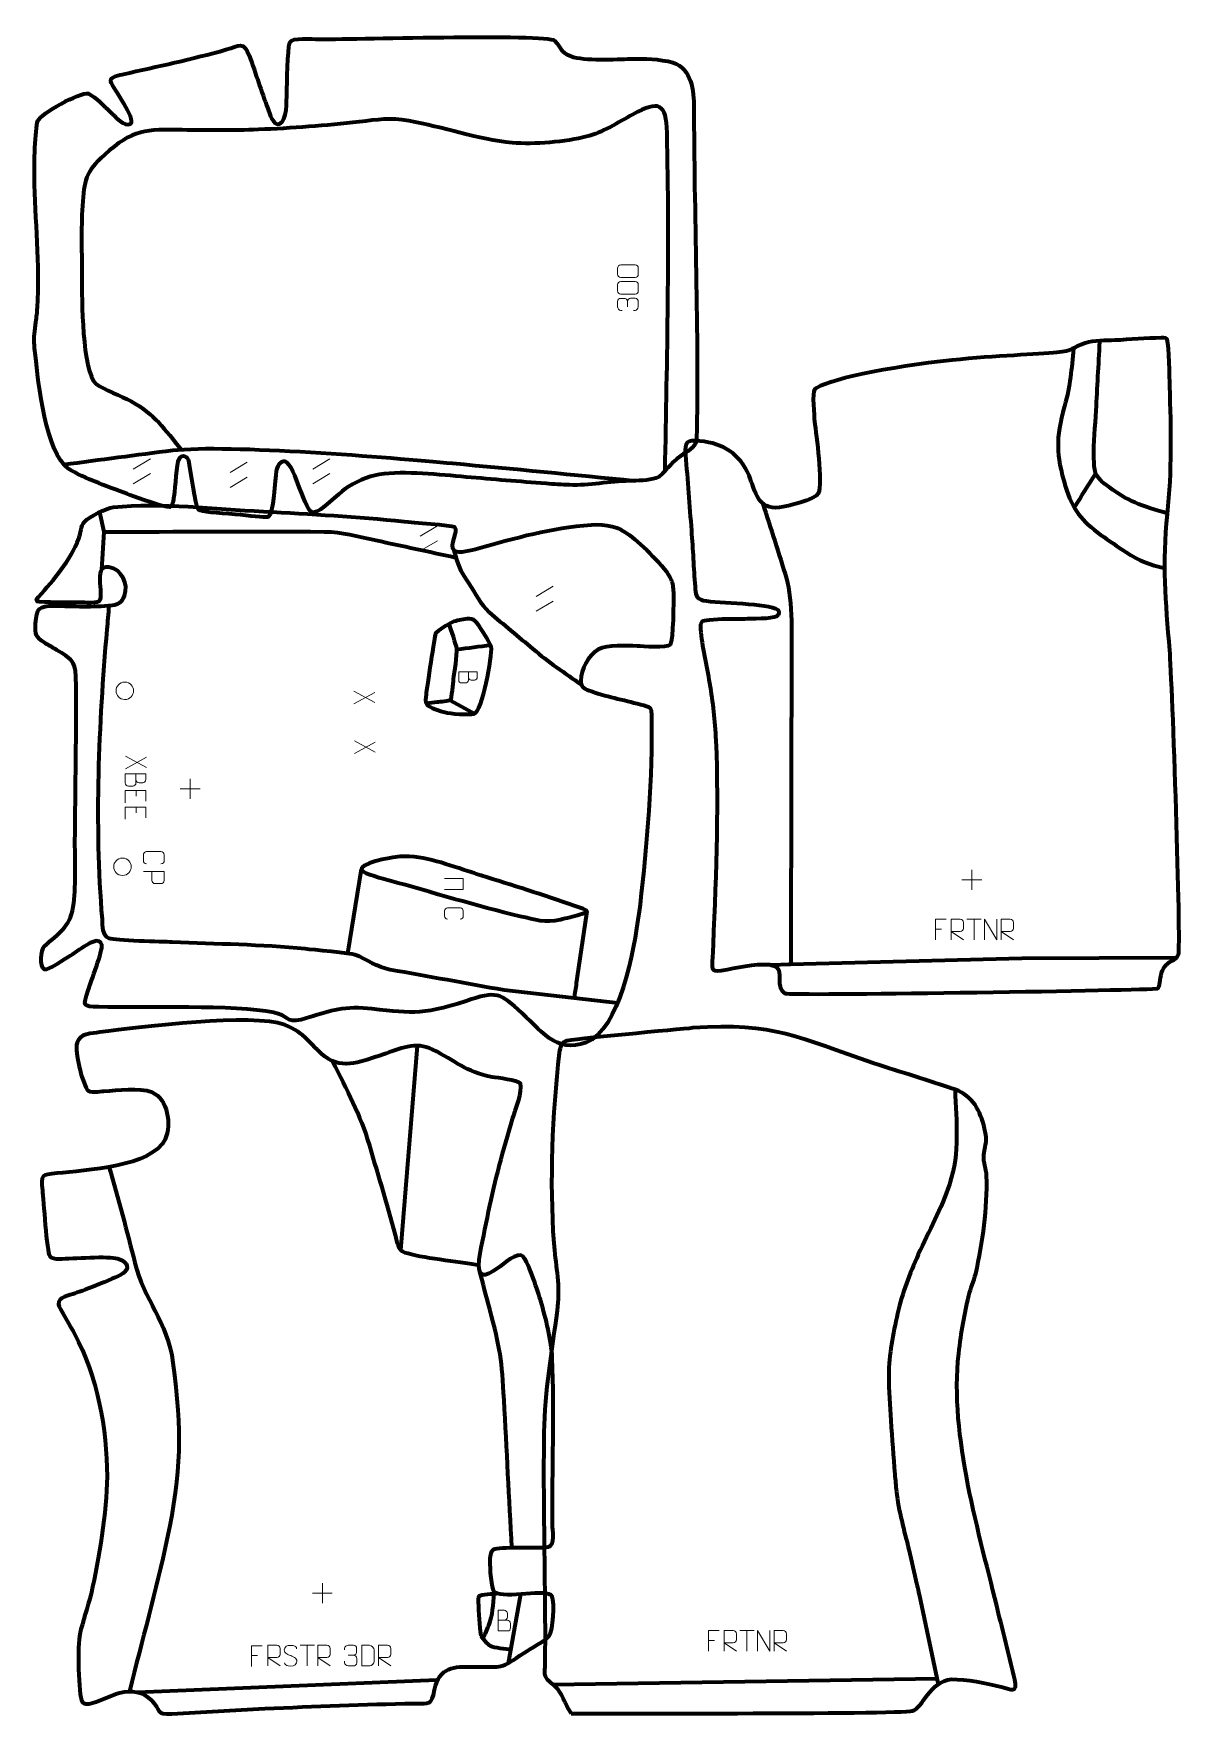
# Model space of a CAD drawing. Header units: millimetres. Extents: x -42 to 1337, y -44 to 1975.
import ezdxf

# ---------------------------------------------------------------- set-up
doc = ezdxf.new("R2010")
doc.units = ezdxf.units.MM
for name, color, linetype in [('2_layer 1', 7, 'Continuous'), ('2_layer 2', 7, 'Continuous'), ('2_layer 3', 7, 'Continuous'), ('SUBARU_FORESTER_3_дорестайлинг_1_layer 2', 7, 'Continuous'), ('SUBARU_FORESTER_3_дорестайлинг_1_layer 3', 7, 'Continuous'), ('SUZUKI_XBEE_1_layer 1', 7, 'Continuous'), ('SUZUKI_XBEE_1_layer 2', 7, 'Continuous'), ('SUZUKI_XBEE_1_layer 3', 7, 'Continuous'), ('TOYOTA_FORTUNER_1_layer 2', 7, 'Continuous'), ('TOYOTA_FORTUNER_1_layer 3', 7, 'Continuous'), ('TOYOTA_FORTUNER_2_layer 2', 7, 'Continuous'), ('TOYOTA_FORTUNER_2_layer 3', 7, 'Continuous')]:
    doc.layers.add(name, color=color, linetype=linetype)

msp = doc.modelspace()

# ---------------------------------------------------------------- linework, layer by layer
at = {"layer": '2_layer 1', "color": 250, "lineweight": 9}
for points, knots in [([(659.5, 1686.4), (659.5, 1688.8), (659.5, 1691.1), (659.5, 1693.5), (659.5, 1693.5), (659.5, 1695.5), (661, 1697.5), (663.4, 1697.5), (663.4, 1697.5), (669.2, 1697.5), (674.9, 1697.5), (680.7, 1697.5), (680.7, 1697.5), (683, 1697.4), (684.5, 1695.7), (684.5, 1693.5), (684.5, 1693.5), (684.5, 1691.1), (684.5, 1688.7), (684.5, 1686.4), (684.5, 1686.4), (684.6, 1684.4), (682.7, 1682.4), (680.7, 1682.4), (680.7, 1682.4), (674.9, 1682.4), (669.2, 1682.4), (663.4, 1682.4), (663.4, 1682.4), (661.2, 1682.4), (659.5, 1684.2), (659.5, 1686.4)], [0, 0, 0, 0, 0.111111, 0.111111, 0.111111, 0.111111, 0.222222, 0.222222, 0.222222, 0.222222, 0.333333, 0.333333, 0.333333, 0.333333, 0.444444, 0.444444, 0.444444, 0.444444, 0.555556, 0.555556, 0.555556, 0.555556, 0.666667, 0.666667, 0.666667, 0.666667, 0.777778, 0.777778, 0.777778, 0.777778, 1, 1, 1, 1]), ([(659.5, 1666.4), (659.5, 1668.8), (659.5, 1671.1), (659.5, 1673.5), (659.5, 1673.5), (659.5, 1675.5), (661, 1677.5), (663.4, 1677.5), (663.4, 1677.5), (669.2, 1677.5), (674.9, 1677.5), (680.7, 1677.5), (680.7, 1677.5), (683, 1677.4), (684.5, 1675.7), (684.5, 1673.5), (684.5, 1673.5), (684.5, 1671.1), (684.5, 1668.7), (684.5, 1666.4), (684.5, 1666.4), (684.6, 1664.4), (682.7, 1662.4), (680.7, 1662.4), (680.7, 1662.4), (674.9, 1662.4), (669.2, 1662.4), (663.4, 1662.4), (663.4, 1662.4), (661.2, 1662.4), (659.5, 1664.2), (659.5, 1666.4)], [0, 0, 0, 0, 0.111111, 0.111111, 0.111111, 0.111111, 0.222222, 0.222222, 0.222222, 0.222222, 0.333333, 0.333333, 0.333333, 0.333333, 0.444444, 0.444444, 0.444444, 0.444444, 0.555556, 0.555556, 0.555556, 0.555556, 0.666667, 0.666667, 0.666667, 0.666667, 0.777778, 0.777778, 0.777778, 0.777778, 1, 1, 1, 1]), ([(665.2, 1642.6), (665.2, 1642.6), (663.4, 1642.6), (663.4, 1642.6), (663.4, 1642.6), (661.6, 1642.6), (659.5, 1645.3), (659.5, 1647.3), (659.5, 1647.3), (659.5, 1649.4), (659.5, 1651.4), (659.5, 1653.5), (659.5, 1653.5), (659.5, 1655.7), (661.4, 1657.3), (663.3, 1657.3), (663.3, 1657.3), (664.7, 1657.3), (666.2, 1657.3), (667.6, 1657.3), (667.6, 1657.3), (669.2, 1657.3), (671.5, 1655.7), (671.5, 1653.5), (671.5, 1653.5), (671.5, 1655.7), (673.3, 1657.3), (675.3, 1657.4), (675.3, 1657.4), (677.1, 1657.4), (678.9, 1657.4), (680.7, 1657.4), (680.7, 1657.4), (682.8, 1657.4), (684.5, 1655.3), (684.5, 1653.5), (684.5, 1653.5), (684.5, 1651.4), (684.5, 1649.4), (684.5, 1647.3), (684.5, 1647.3), (684.5, 1645.1), (682.1, 1642.6), (680.6, 1642.6), (680.6, 1642.6), (680.6, 1642.6), (678.7, 1642.6), (678.7, 1642.6)], [0, 0, 0, 0, 0.076923, 0.076923, 0.076923, 0.076923, 0.153846, 0.153846, 0.153846, 0.153846, 0.230769, 0.230769, 0.230769, 0.230769, 0.307692, 0.307692, 0.307692, 0.307692, 0.384615, 0.384615, 0.384615, 0.384615, 0.461538, 0.461538, 0.461538, 0.461538, 0.538462, 0.538462, 0.538462, 0.538462, 0.615385, 0.615385, 0.615385, 0.615385, 0.692308, 0.692308, 0.692308, 0.692308, 0.769231, 0.769231, 0.769231, 0.769231, 0.846154, 0.846154, 0.846154, 0.846154, 1, 1, 1, 1])]:
    msp.add_open_spline(points, degree=3, knots=knots, dxfattribs=at)
for points in [[(671.5, 1647.3), (671.5, 1647.3), (671.5, 1653.5), (671.5, 1653.5)], [(77.3, 1452.2), (77.3, 1452.2), (97.9, 1464.6), (97.9, 1464.6)], [(193.8, 1448), (193.8, 1448), (214.3, 1460.3), (214.3, 1460.3)], [(293.2, 1452.2), (293.2, 1452.2), (313.8, 1464.6), (313.8, 1464.6)], [(77.3, 1434.5), (77.3, 1434.5), (97.9, 1446.8), (97.9, 1446.8)], [(193.8, 1430.2), (193.8, 1430.2), (214.3, 1442.6), (214.3, 1442.6)], [(293.2, 1434.5), (293.2, 1434.5), (313.8, 1446.8), (313.8, 1446.8)]]:
    msp.add_open_spline(points, degree=3, dxfattribs=at)
at = {"layer": '2_layer 2', "color": 142, "lineweight": 158}
for points, knots in [([(716.7, 1450), (719.2, 1584.7), (722.4, 1721.7), (719, 1856.4), (719, 1856.4), (718.1, 1891.9), (709.6, 1895.6), (677.9, 1878.3), (677.9, 1878.3), (660.8, 1868.9), (641.1, 1856.3), (622.3, 1851.6), (622.3, 1851.6), (598, 1845.4), (558.4, 1842.1), (533.3, 1844.1), (533.3, 1844.1), (491.3, 1847.8), (450.1, 1863.5), (408.6, 1870.6), (408.6, 1870.6), (385.6, 1874.5), (371.5, 1872), (348.8, 1869.4), (348.8, 1869.4), (309.6, 1864.8), (267.4, 1861.7), (227.9, 1860.1), (227.9, 1860.1), (196.8, 1858.9), (167.4, 1859.1), (136.3, 1859.7), (136.3, 1859.7), (93.1, 1860.6), (76.2, 1860.4), (42.9, 1829.9), (42.9, 1829.9), (19.4, 1808.4), (18.3, 1799.5), (16.2, 1768.4), (16.2, 1768.4), (14.4, 1740.5), (15.6, 1710.5), (15.6, 1682.4), (15.6, 1682.4), (15.7, 1658.6), (15.4, 1569), (32.8, 1554.6), (32.8, 1554.6), (41.6, 1547.4), (63.2, 1540.1), (74.8, 1533.7), (74.8, 1533.7), (103.1, 1518.2), (115.2, 1500), (134.8, 1475.7)], [0, 0, 0, 0, 0.066667, 0.066667, 0.066667, 0.066667, 0.133333, 0.133333, 0.133333, 0.133333, 0.2, 0.2, 0.2, 0.2, 0.266667, 0.266667, 0.266667, 0.266667, 0.333333, 0.333333, 0.333333, 0.333333, 0.4, 0.4, 0.4, 0.4, 0.466667, 0.466667, 0.466667, 0.466667, 0.533333, 0.533333, 0.533333, 0.533333, 0.6, 0.6, 0.6, 0.6, 0.666667, 0.666667, 0.666667, 0.666667, 0.733333, 0.733333, 0.733333, 0.733333, 0.8, 0.8, 0.8, 0.8, 0.866667, 0.866667, 0.866667, 0.866667, 1, 1, 1, 1]), ([(-6.3, 1457.7), (37.3, 1463.3), (81.2, 1469.5), (124.8, 1474.7), (124.8, 1474.7), (190.8, 1482.5), (388.2, 1465.9), (461.1, 1459.2), (461.1, 1459.2), (534.2, 1452.5), (607.3, 1445.3), (680.4, 1438.1)], [0, 0, 0, 0, 0.25, 0.25, 0.25, 0.25, 0.5, 0.5, 0.5, 0.5, 1, 1, 1, 1])]:
    msp.add_open_spline(points, degree=3, knots=knots, dxfattribs=at)
at = {"layer": '2_layer 3', "color": 242, "lineweight": 158}
msp.add_open_spline([(-39.6, 1628.8), (-41, 1618), (-42.4, 1611.6), (-41.5, 1600.5), (-41.5, 1600.5), (-41.1, 1596.5), (-40.7, 1592.5), (-40.2, 1588.5), (-40.2, 1588.5), (-36.8, 1556.5), (-27.8, 1470.8), (-0.4, 1452.5), (-0.4, 1452.5), (15.7, 1441.8), (54.2, 1428.3), (73.8, 1420.9), (73.8, 1420.9), (82, 1417.7), (114.4, 1406.2), (121.2, 1406.3), (121.2, 1406.3), (125.1, 1408.5), (125.8, 1417), (126.5, 1421.1), (126.5, 1421.1), (127.8, 1428.9), (128.9, 1459.5), (132, 1464.1), (132, 1464.1), (137, 1471.2), (143.1, 1466.1), (144, 1462.4), (144, 1462.4), (146.5, 1452), (151.5, 1408.5), (155.9, 1403.3), (155.9, 1403.3), (158.3, 1400.4), (179.3, 1399.4), (199.8, 1397.6), (199.8, 1397.6), (217.4, 1396.2), (234.6, 1393.6), (239.2, 1394.5), (239.2, 1394.5), (239.2, 1394.5), (239.6, 1394.6), (239.6, 1394.6), (239.6, 1394.6), (246.1, 1397.8), (247.9, 1440.5), (249.2, 1449.5), (249.2, 1449.5), (250, 1454.2), (253.3, 1462.3), (260, 1461.3), (260, 1461.3), (273, 1455.7), (283, 1399.2), (294.4, 1399.9), (294.4, 1399.9), (301.9, 1400.3), (324.4, 1422.9), (332, 1428.6), (332, 1428.6), (343, 1435.9), (359.8, 1443.5), (373, 1445.7), (373, 1445.7), (404.3, 1450.2), (445.7, 1445.3), (477.5, 1442.6), (477.5, 1442.6), (509.5, 1439.9), (541.5, 1437.1), (573.6, 1434.7), (573.6, 1434.7), (583, 1434), (592.4, 1433.4), (601.9, 1433.1), (601.9, 1433.1), (625, 1432.2), (649.9, 1437.4), (673.7, 1438), (673.7, 1438), (682.4, 1438.2), (697.6, 1438.1), (705.5, 1441.3), (705.5, 1441.3), (705.5, 1441.3), (709.1, 1443), (709.1, 1443), (709.1, 1443), (721.8, 1453.3), (724.5, 1461.6), (740.6, 1471.5), (740.6, 1471.5), (751.4, 1478.1), (754.4, 1482.6), (754.6, 1489.4), (754.6, 1489.4), (757.4, 1606.3), (751.3, 1768.8), (751.4, 1886.5), (751.4, 1886.5), (751.5, 1906.7), (748.5, 1933.3), (726, 1940.6), (726, 1940.6), (709.8, 1945.3), (692.3, 1945.3), (675.5, 1945), (675.5, 1945), (657.8, 1944.7), (619.2, 1942.3), (603.6, 1948.3), (603.6, 1948.3), (589.8, 1953.6), (592, 1958.1), (583.8, 1967.1), (583.8, 1967.1), (576.2, 1975.4), (330.8, 1968.5), (299.8, 1968.6), (299.8, 1968.6), (293.1, 1968.7), (268.4, 1971.5), (265.4, 1964.7), (265.4, 1964.7), (263, 1956.3), (262.2, 1914.6), (261.9, 1903.7), (261.9, 1903.7), (261.6, 1894.8), (262.9, 1870.9), (253.1, 1866.9), (253.1, 1866.9), (245.5, 1863.9), (241.1, 1880.1), (239.1, 1885.4), (239.1, 1885.4), (231.2, 1906.4), (224.7, 1927.6), (217, 1948.5), (217, 1948.5), (210, 1966.9), (205.3, 1960.9), (188.8, 1956.2), (188.8, 1956.2), (149.5, 1945), (105.7, 1935.8), (65.8, 1926.8), (65.8, 1926.8), (61.5, 1925.9), (49.4, 1924), (50.4, 1917.9), (50.4, 1917.9), (53.2, 1909.2), (81.5, 1872.5), (74.2, 1867.2), (74.2, 1867.2), (67.1, 1862.1), (54.6, 1876.7), (49.8, 1881.4), (49.8, 1881.4), (42.2, 1888.7), (32.6, 1898.5), (23.4, 1903.6), (23.4, 1903.6), (12.9, 1905), (-33.5, 1879.8), (-37.3, 1870.5), (-37.3, 1870.5), (-41, 1861.4), (-41.6, 1815.9), (-41.4, 1803.5), (-41.4, 1803.5), (-40.8, 1752), (-34.3, 1697.3), (-37.8, 1646.3), (-37.8, 1646.3), (-38.2, 1640.4), (-38.8, 1634.7), (-39.6, 1628.8)], degree=3, knots=[0, 0, 0, 0, 0.021277, 0.021277, 0.021277, 0.021277, 0.042553, 0.042553, 0.042553, 0.042553, 0.06383, 0.06383, 0.06383, 0.06383, 0.085106, 0.085106, 0.085106, 0.085106, 0.106383, 0.106383, 0.106383, 0.106383, 0.12766, 0.12766, 0.12766, 0.12766, 0.148936, 0.148936, 0.148936, 0.148936, 0.170213, 0.170213, 0.170213, 0.170213, 0.191489, 0.191489, 0.191489, 0.191489, 0.212766, 0.212766, 0.212766, 0.212766, 0.234043, 0.234043, 0.234043, 0.234043, 0.255319, 0.255319, 0.255319, 0.255319, 0.276596, 0.276596, 0.276596, 0.276596, 0.297872, 0.297872, 0.297872, 0.297872, 0.319149, 0.319149, 0.319149, 0.319149, 0.340426, 0.340426, 0.340426, 0.340426, 0.361702, 0.361702, 0.361702, 0.361702, 0.382979, 0.382979, 0.382979, 0.382979, 0.404255, 0.404255, 0.404255, 0.404255, 0.425532, 0.425532, 0.425532, 0.425532, 0.446809, 0.446809, 0.446809, 0.446809, 0.468085, 0.468085, 0.468085, 0.468085, 0.489362, 0.489362, 0.489362, 0.489362, 0.510638, 0.510638, 0.510638, 0.510638, 0.531915, 0.531915, 0.531915, 0.531915, 0.553191, 0.553191, 0.553191, 0.553191, 0.574468, 0.574468, 0.574468, 0.574468, 0.595745, 0.595745, 0.595745, 0.595745, 0.617021, 0.617021, 0.617021, 0.617021, 0.638298, 0.638298, 0.638298, 0.638298, 0.659574, 0.659574, 0.659574, 0.659574, 0.680851, 0.680851, 0.680851, 0.680851, 0.702128, 0.702128, 0.702128, 0.702128, 0.723404, 0.723404, 0.723404, 0.723404, 0.744681, 0.744681, 0.744681, 0.744681, 0.765957, 0.765957, 0.765957, 0.765957, 0.787234, 0.787234, 0.787234, 0.787234, 0.808511, 0.808511, 0.808511, 0.808511, 0.829787, 0.829787, 0.829787, 0.829787, 0.851064, 0.851064, 0.851064, 0.851064, 0.87234, 0.87234, 0.87234, 0.87234, 0.893617, 0.893617, 0.893617, 0.893617, 0.914894, 0.914894, 0.914894, 0.914894, 0.93617, 0.93617, 0.93617, 0.93617, 0.957447, 0.957447, 0.957447, 0.957447, 1, 1, 1, 1], dxfattribs=at)
at = {"layer": 'SUBARU_FORESTER_3_дорестайлинг_1_layer 2', "color": 142, "lineweight": 158}
for points in [[(399.2, 513.7), (399.2, 513.7), (419.2, 759.1), (419.2, 759.1)], [(542.8, 100.3), (542.8, 100.3), (528.1, 17.5), (528.1, 17.5)], [(82.5, -17.5), (82.5, -17.5), (442.2, -2.6), (442.2, -2.6)]]:
    msp.add_open_spline(points, degree=3, dxfattribs=at)
for points, knots in [([(316.8, 741), (334.3, 705.3), (349.9, 677.6), (361.2, 639.3), (361.2, 639.3), (372.4, 601.3), (384.3, 563.2), (393.9, 524.8), (393.9, 524.8), (396.1, 515.9), (399.1, 512.6), (403.8, 511), (403.8, 511), (422.1, 504.7), (468.9, 499.9), (491.3, 496.1), (491.3, 496.1), (491.3, 496.1), (492.8, 495.9), (492.8, 495.9)], [0, 0, 0, 0, 0.166667, 0.166667, 0.166667, 0.166667, 0.333333, 0.333333, 0.333333, 0.333333, 0.5, 0.5, 0.5, 0.5, 0.666667, 0.666667, 0.666667, 0.666667, 1, 1, 1, 1]), ([(48.1, 613.6), (59.6, 575), (69.5, 537.2), (79.3, 498.2), (79.3, 498.2), (90.3, 454.2), (118.5, 428.1), (125, 378.4), (125, 378.4), (135.7, 296.1), (135.3, 247.5), (117.8, 165.9), (117.8, 165.9), (104.7, 104.7), (87.9, 44.3), (72.7, -16.5)], [0, 0, 0, 0, 0.2, 0.2, 0.2, 0.2, 0.4, 0.4, 0.4, 0.4, 0.6, 0.6, 0.6, 0.6, 1, 1, 1, 1]), ([(532.6, 156.2), (529.4, 215.3), (526.3, 274.4), (523.1, 333.5), (523.1, 333.5), (520.6, 380.8), (518.4, 396.5), (506, 442.7), (506, 442.7), (501.9, 458.2), (497.7, 473.6), (493.6, 489.1)], [0, 0, 0, 0, 0.25, 0.25, 0.25, 0.25, 0.5, 0.5, 0.5, 0.5, 1, 1, 1, 1]), ([(531, 33.6), (525.9, 34.3), (510.6, 35.7), (507, 37.7), (507, 37.7), (503.5, 39.8), (496.5, 47), (495.7, 51.1), (495.7, 51.1), (493.5, 61.3), (493.3, 79), (492.4, 90.3), (492.4, 90.3), (492.3, 91.8), (492.2, 96.9), (493.2, 98.1), (493.2, 98.1), (495, 100.2), (511.1, 100.7), (514.6, 101)], [0, 0, 0, 0, 0.166667, 0.166667, 0.166667, 0.166667, 0.333333, 0.333333, 0.333333, 0.333333, 0.5, 0.5, 0.5, 0.5, 0.666667, 0.666667, 0.666667, 0.666667, 1, 1, 1, 1]), ([(510.8, 100.8), (509.5, 88.4), (509.4, 74.3), (504.6, 62.8), (504.6, 62.8), (502.4, 57.6), (499.9, 52.4), (497.5, 47.2)], [0, 0, 0, 0, 0.333333, 0.333333, 0.333333, 0.333333, 1, 1, 1, 1])]:
    msp.add_open_spline(points, degree=3, knots=knots, dxfattribs=at)
at = {"layer": 'SUBARU_FORESTER_3_дорестайлинг_1_layer 2', "color": 250, "lineweight": 9}
for points in [[(292.7, 101.3), (292.7, 101.3), (316.6, 101.3), (316.6, 101.3)], [(304.7, 113.3), (304.7, 113.3), (304.7, 89.3), (304.7, 89.3)], [(219.4, 26.5), (219.4, 26.5), (226.6, 26.5), (226.6, 26.5)], [(278.1, 38.9), (278.1, 38.9), (295.1, 38.9), (295.1, 38.9)], [(286.6, 14), (286.6, 14), (286.6, 38.9), (286.6, 38.9)], [(335.9, 27), (335.9, 27), (342.1, 27), (342.1, 27)]]:
    msp.add_open_spline(points, degree=3, dxfattribs=at)
for points, knots in [([(516.2, 68.9), (519.8, 68.9), (523.4, 68.9), (527, 68.9), (527, 68.9), (529, 68.9), (530.9, 67.2), (530.9, 65.1), (530.9, 65.1), (530.9, 64), (530.9, 60.9), (530.9, 59.8), (530.9, 59.8), (530.9, 58), (529.4, 55.9), (527.1, 56), (527.1, 56), (523.4, 56), (519.8, 56), (516.2, 56), (516.2, 56), (516.2, 64.3), (516.2, 72.6), (516.2, 80.9), (516.2, 80.9), (518.5, 80.9), (520.9, 80.9), (523.3, 80.9), (523.3, 80.9), (525, 80.9), (527.1, 79), (527.1, 77.1), (527.1, 77.1), (527.1, 75), (527.1, 74.8), (527.1, 72.8), (527.1, 72.8), (527.1, 70.7), (525.2, 68.9), (523.2, 68.9)], [0, 0, 0, 0, 0.090909, 0.090909, 0.090909, 0.090909, 0.181818, 0.181818, 0.181818, 0.181818, 0.272727, 0.272727, 0.272727, 0.272727, 0.363636, 0.363636, 0.363636, 0.363636, 0.454545, 0.454545, 0.454545, 0.454545, 0.545455, 0.545455, 0.545455, 0.545455, 0.636364, 0.636364, 0.636364, 0.636364, 0.727273, 0.727273, 0.727273, 0.727273, 0.818182, 0.818182, 0.818182, 0.818182, 1, 1, 1, 1]), ([(232.3, 38.3), (232.3, 38.3), (219.4, 38.3), (219.4, 38.3), (219.4, 38.3), (219.4, 38.3), (219.4, 13.4), (219.4, 13.4)], [0, 0, 0, 0, 0.333333, 0.333333, 0.333333, 0.333333, 1, 1, 1, 1]), ([(239.2, 14), (239.2, 14), (239.2, 38.9), (239.2, 38.9), (239.2, 38.9), (242.8, 38.9), (246.4, 38.9), (250, 38.9), (250, 38.9), (252.3, 38.9), (253.9, 37.4), (253.9, 35), (253.9, 35), (253.9, 33), (253.9, 30), (253.9, 27.9), (253.9, 27.9), (253.9, 26), (252.1, 24.1), (250.1, 24.1), (250.1, 24.1), (250.1, 24.1), (239.2, 24.1), (239.2, 24.1), (239.2, 24.1), (239.2, 24.1), (253.9, 14), (253.9, 14)], [0, 0, 0, 0, 0.125, 0.125, 0.125, 0.125, 0.25, 0.25, 0.25, 0.25, 0.375, 0.375, 0.375, 0.375, 0.5, 0.5, 0.5, 0.5, 0.625, 0.625, 0.625, 0.625, 0.75, 0.75, 0.75, 0.75, 1, 1, 1, 1]), ([(266.6, 26.5), (262.3, 27.9), (257.4, 29.7), (259.4, 35.3), (259.4, 35.3), (260.9, 39.4), (266.1, 39), (269.7, 38.4), (269.7, 38.4), (272.6, 37.9), (273.5, 36.7), (273.8, 34.6)], [0, 0, 0, 0, 0.25, 0.25, 0.25, 0.25, 0.5, 0.5, 0.5, 0.5, 1, 1, 1, 1]), ([(266.6, 26.5), (270.6, 24.8), (275.6, 22.9), (273.8, 17.6), (273.8, 17.6), (272.3, 13.3), (267.4, 13.6), (263.7, 14.1), (263.7, 14.1), (260.9, 14.5), (259.7, 15.7), (259.3, 17.8)], [0, 0, 0, 0, 0.25, 0.25, 0.25, 0.25, 0.5, 0.5, 0.5, 0.5, 1, 1, 1, 1]), ([(299.2, 14), (299.2, 14), (299.2, 38.9), (299.2, 38.9), (299.2, 38.9), (302.8, 38.9), (306.4, 38.9), (310, 38.9), (310, 38.9), (312.3, 38.9), (313.9, 37.4), (313.9, 35), (313.9, 35), (313.9, 33), (313.9, 30), (313.9, 27.9), (313.9, 27.9), (313.9, 26), (312.1, 24.1), (310.1, 24.1), (310.1, 24.1), (310.1, 24.1), (299.2, 24.1), (299.2, 24.1), (299.2, 24.1), (299.2, 24.1), (313.9, 14), (313.9, 14)], [0, 0, 0, 0, 0.125, 0.125, 0.125, 0.125, 0.25, 0.25, 0.25, 0.25, 0.375, 0.375, 0.375, 0.375, 0.5, 0.5, 0.5, 0.5, 0.625, 0.625, 0.625, 0.625, 0.75, 0.75, 0.75, 0.75, 1, 1, 1, 1]), ([(331.2, 33.3), (331.2, 33.3), (331.2, 35.1), (331.2, 35.1), (331.2, 35.1), (331.2, 36.9), (333.9, 39), (335.9, 39), (335.9, 39), (338, 39), (340, 39), (342.1, 39), (342.1, 39), (344.3, 39), (345.9, 37.1), (345.9, 35.2), (345.9, 35.2), (345.9, 33.8), (345.9, 32.3), (345.9, 30.9), (345.9, 30.9), (345.9, 29.2), (344.3, 27), (342.1, 27), (342.1, 27), (344.3, 27), (345.9, 25.2), (346, 23.1), (346, 23.1), (346, 21.4), (346, 19.6), (346, 17.8), (346, 17.8), (346, 15.7), (343.9, 14), (342.1, 14), (342.1, 14), (340, 14), (338, 14), (335.9, 14), (335.9, 14), (333.7, 14), (331.2, 16.4), (331.2, 17.9), (331.2, 17.9), (331.2, 17.9), (331.2, 19.8), (331.2, 19.8)], [0, 0, 0, 0, 0.076923, 0.076923, 0.076923, 0.076923, 0.153846, 0.153846, 0.153846, 0.153846, 0.230769, 0.230769, 0.230769, 0.230769, 0.307692, 0.307692, 0.307692, 0.307692, 0.384615, 0.384615, 0.384615, 0.384615, 0.461538, 0.461538, 0.461538, 0.461538, 0.538462, 0.538462, 0.538462, 0.538462, 0.615385, 0.615385, 0.615385, 0.615385, 0.692308, 0.692308, 0.692308, 0.692308, 0.769231, 0.769231, 0.769231, 0.769231, 0.846154, 0.846154, 0.846154, 0.846154, 1, 1, 1, 1]), ([(352.2, 14), (354.5, 14), (359.5, 14), (361.8, 14), (361.8, 14), (363.7, 13.9), (367, 17.4), (367, 19.4), (367, 19.4), (367, 25.2), (367, 27.4), (367, 33.2), (367, 33.2), (367, 35.3), (363.6, 39), (361.5, 38.9), (361.5, 38.9), (359.2, 38.9), (354.4, 38.9), (352.1, 38.9), (352.1, 38.9), (352.1, 33.2), (352.2, 19.8), (352.2, 14)], [0, 0, 0, 0, 0.142857, 0.142857, 0.142857, 0.142857, 0.285714, 0.285714, 0.285714, 0.285714, 0.428571, 0.428571, 0.428571, 0.428571, 0.571429, 0.571429, 0.571429, 0.571429, 0.714286, 0.714286, 0.714286, 0.714286, 1, 1, 1, 1]), ([(372.2, 14), (372.2, 14), (372.2, 38.9), (372.2, 38.9), (372.2, 38.9), (375.8, 38.9), (379.4, 38.9), (383, 38.9), (383, 38.9), (385.3, 38.9), (386.9, 37.4), (386.9, 35), (386.9, 35), (386.9, 33), (386.9, 30), (386.9, 27.9), (386.9, 27.9), (386.9, 26), (385.1, 24.1), (383.1, 24.1), (383.1, 24.1), (383.1, 24.1), (372.2, 24.1), (372.2, 24.1), (372.2, 24.1), (372.2, 24.1), (386.9, 14), (386.9, 14)], [0, 0, 0, 0, 0.125, 0.125, 0.125, 0.125, 0.25, 0.25, 0.25, 0.25, 0.375, 0.375, 0.375, 0.375, 0.5, 0.5, 0.5, 0.5, 0.625, 0.625, 0.625, 0.625, 0.75, 0.75, 0.75, 0.75, 1, 1, 1, 1])]:
    msp.add_open_spline(points, degree=3, knots=knots, dxfattribs=at)
at = {"layer": 'SUBARU_FORESTER_3_дорестайлинг_1_layer 3', "color": 242, "lineweight": 158}
msp.add_open_spline([(99.9, 703.5), (84.2, 709.4), (58.9, 705.9), (41.9, 704.7), (41.9, 704.7), (37.4, 704.3), (24.7, 702.2), (22, 706.4), (22, 706.4), (15.7, 717.1), (6.5, 750.8), (9.8, 762.8), (9.8, 762.8), (12.9, 774), (27.3, 774.1), (37.1, 775.4), (37.1, 775.4), (88, 782.1), (220.5, 798.4), (259.7, 784.3), (259.7, 784.3), (284.7, 774.1), (288.7, 761.4), (307.6, 746.4), (307.6, 746.4), (330.3, 729.2), (353.8, 741.1), (377.8, 748.8), (377.8, 748.8), (397.4, 755.5), (416.9, 764.6), (437.1, 754.8), (437.1, 754.8), (465, 740.9), (476.2, 728), (509, 721.6), (509, 721.6), (515.2, 720.6), (539.6, 717.9), (542.8, 713.7), (542.8, 713.7), (545.7, 704.4), (536.4, 681.7), (533.3, 671.4), (533.3, 671.4), (522, 633.6), (512.6, 598.6), (504.6, 559.9), (504.6, 559.9), (500.7, 540.8), (496.4, 521.4), (493, 502.2), (493, 502.2), (491.4, 479.2), (498.9, 480.4), (515.7, 492.1), (515.7, 492.1), (521.3, 496), (539.8, 513.2), (546.2, 505.8), (546.2, 505.8), (552.5, 498.6), (564.4, 462.4), (567.4, 452.2), (567.4, 452.2), (573.2, 432.2), (580, 404.8), (581.1, 384.1), (581.1, 384.1), (583.5, 317.4), (581, 251), (581.2, 184.3), (581.2, 184.3), (581.3, 177.5), (585.2, 158.5), (576.2, 157), (576.2, 157), (565.1, 155.2), (515.4, 157.7), (511, 154.3), (511, 154.3), (506.9, 151.1), (506.3, 144.6), (506.4, 139.5), (506.4, 139.5), (506.4, 132.4), (507.4, 107), (512.1, 102.1), (512.1, 102.1), (524.4, 94.3), (576.1, 107.8), (581, 97.6), (581, 97.6), (584.1, 90.1), (582.2, 56.5), (577.4, 50.2), (577.4, 50.2), (573.6, 45.2), (553.9, 34.1), (547.4, 29.9), (547.4, 29.9), (517.8, 10), (522.6, 12.7), (486.8, 13.1), (486.8, 13.1), (462.1, 13.3), (445.7, 13.2), (439.6, -14.8), (439.6, -14.8), (435.5, -33.8), (434.8, -30.7), (414.9, -31), (414.9, -31), (355.4, -32.1), (295, -34.4), (235.5, -37.3), (235.5, -37.3), (198.2, -39.1), (161.2, -41.4), (123.8, -43.7), (123.8, -43.7), (103.3, -44.2), (110.7, -39), (99.5, -27.4), (99.5, -27.4), (89, -16.5), (75.1, -14.5), (61, -18.2), (61, -18.2), (49.4, -21.8), (39.9, -27.1), (28.6, -30.5), (28.6, -30.5), (21.4, -32.8), (18, -31.1), (16, -29.3), (16, -29.3), (11.1, -21.4), (10.5, 41), (13, 52), (13, 52), (16.8, 68.2), (22.6, 84.3), (26.6, 100.7), (26.6, 100.7), (36.5, 144.1), (45.1, 197.4), (45.8, 241.8), (45.8, 241.8), (45.9, 298.6), (33.9, 362.5), (6.7, 413), (6.7, 413), (3.4, 419.1), (-11.8, 444.2), (-12.5, 448.5), (-12.5, 448.5), (-13.8, 456.8), (1.2, 459.6), (7.3, 461.7), (7.3, 461.7), (18.3, 465.6), (59, 480.6), (66.6, 486.7), (66.6, 486.7), (75.1, 494.2), (66.2, 501.3), (58.6, 503.6), (58.6, 503.6), (47.8, 506.9), (4.1, 503.6), (-11.1, 503.2), (-11.1, 503.2), (-17.3, 503), (-20.9, 504.2), (-23, 506.5), (-23, 506.5), (-26.8, 510.7), (-30.6, 575.3), (-31.8, 585.5), (-31.8, 585.5), (-34.1, 604.8), (-33.2, 603.9), (-14, 606), (-14, 606), (18.7, 609.7), (100.9, 613.6), (115.7, 647.1), (115.7, 647.1), (123.5, 664.7), (119, 694.8), (99.9, 703.5)], degree=3, knots=[0, 0, 0, 0, 0.020408, 0.020408, 0.020408, 0.020408, 0.040816, 0.040816, 0.040816, 0.040816, 0.061224, 0.061224, 0.061224, 0.061224, 0.081633, 0.081633, 0.081633, 0.081633, 0.102041, 0.102041, 0.102041, 0.102041, 0.122449, 0.122449, 0.122449, 0.122449, 0.142857, 0.142857, 0.142857, 0.142857, 0.163265, 0.163265, 0.163265, 0.163265, 0.183673, 0.183673, 0.183673, 0.183673, 0.204082, 0.204082, 0.204082, 0.204082, 0.22449, 0.22449, 0.22449, 0.22449, 0.244898, 0.244898, 0.244898, 0.244898, 0.265306, 0.265306, 0.265306, 0.265306, 0.285714, 0.285714, 0.285714, 0.285714, 0.306122, 0.306122, 0.306122, 0.306122, 0.326531, 0.326531, 0.326531, 0.326531, 0.346939, 0.346939, 0.346939, 0.346939, 0.367347, 0.367347, 0.367347, 0.367347, 0.387755, 0.387755, 0.387755, 0.387755, 0.408163, 0.408163, 0.408163, 0.408163, 0.428571, 0.428571, 0.428571, 0.428571, 0.44898, 0.44898, 0.44898, 0.44898, 0.469388, 0.469388, 0.469388, 0.469388, 0.489796, 0.489796, 0.489796, 0.489796, 0.510204, 0.510204, 0.510204, 0.510204, 0.530612, 0.530612, 0.530612, 0.530612, 0.55102, 0.55102, 0.55102, 0.55102, 0.571429, 0.571429, 0.571429, 0.571429, 0.591837, 0.591837, 0.591837, 0.591837, 0.612245, 0.612245, 0.612245, 0.612245, 0.632653, 0.632653, 0.632653, 0.632653, 0.653061, 0.653061, 0.653061, 0.653061, 0.673469, 0.673469, 0.673469, 0.673469, 0.693878, 0.693878, 0.693878, 0.693878, 0.714286, 0.714286, 0.714286, 0.714286, 0.734694, 0.734694, 0.734694, 0.734694, 0.755102, 0.755102, 0.755102, 0.755102, 0.77551, 0.77551, 0.77551, 0.77551, 0.795918, 0.795918, 0.795918, 0.795918, 0.816327, 0.816327, 0.816327, 0.816327, 0.836735, 0.836735, 0.836735, 0.836735, 0.857143, 0.857143, 0.857143, 0.857143, 0.877551, 0.877551, 0.877551, 0.877551, 0.897959, 0.897959, 0.897959, 0.897959, 0.918367, 0.918367, 0.918367, 0.918367, 0.938776, 0.938776, 0.938776, 0.938776, 0.959184, 0.959184, 0.959184, 0.959184, 1, 1, 1, 1], dxfattribs=at)
at = {"layer": 'SUZUKI_XBEE_1_layer 1', "color": 250, "lineweight": 9}
for points in [[(443, 1383.9), (443, 1383.9), (422.4, 1371.5), (422.4, 1371.5)], [(443, 1366.1), (443, 1366.1), (422.4, 1353.8), (422.4, 1353.8)], [(582.2, 1311.4), (582.2, 1311.4), (561.6, 1299), (561.6, 1299)], [(582.2, 1293.6), (582.2, 1293.6), (561.6, 1281.3), (561.6, 1281.3)], [(367.6, 1171.6), (367.6, 1171.6), (342.7, 1185.4), (342.7, 1185.4)], [(367.6, 1183.9), (367.6, 1183.9), (342.7, 1170.2), (342.7, 1170.2)], [(368.1, 1111.9), (368.1, 1111.9), (343.2, 1125.7), (343.2, 1125.7)], [(368.1, 1124.2), (368.1, 1124.2), (343.2, 1110.5), (343.2, 1110.5)], [(93.1, 1105.9), (93.1, 1105.9), (68.1, 1092.1), (68.1, 1092.1)], [(93.1, 1093.6), (93.1, 1093.6), (68.2, 1107.3), (68.2, 1107.3)], [(145.9, 1080), (145.9, 1080), (145.9, 1056), (145.9, 1056)], [(80.7, 1066.1), (80.7, 1066.1), (80.7, 1059), (80.7, 1059)], [(157.8, 1068), (157.8, 1068), (133.9, 1068), (133.9, 1068)], [(80.7, 1046.1), (80.7, 1046.1), (80.7, 1039), (80.7, 1039)]]:
    msp.add_open_spline(points, degree=3, dxfattribs=at)
for points, knots in [([(67.3, 1196.2), (73.9, 1196.2), (77.7, 1190.9), (77.7, 1185.7), (77.7, 1185.7), (77.7, 1180.6), (73.7, 1175.3), (67, 1175.2), (67, 1175.2), (60.7, 1175.6), (56.7, 1180), (56.7, 1185.7), (56.7, 1185.7), (56.6, 1190.9), (60.6, 1196.2), (67.3, 1196.2)], [0, 0, 0, 0, 0.2, 0.2, 0.2, 0.2, 0.4, 0.4, 0.4, 0.4, 0.6, 0.6, 0.6, 0.6, 1, 1, 1, 1]), ([(480.2, 1208.5), (480.2, 1205.2), (480.2, 1202), (480.2, 1198.7), (480.2, 1198.7), (480.2, 1196.9), (478.6, 1195.2), (476.8, 1195.2), (476.8, 1195.2), (475.8, 1195.2), (473, 1195.2), (472, 1195.2), (472, 1195.2), (470.4, 1195.2), (468.6, 1196.6), (468.6, 1198.7), (468.6, 1198.7), (468.6, 1201.9), (468.6, 1205.2), (468.6, 1208.4), (468.6, 1208.4), (476, 1208.4), (483.5, 1208.4), (490.9, 1208.4), (490.9, 1208.4), (490.9, 1206.3), (490.9, 1204.2), (490.9, 1202.1), (490.9, 1202.1), (490.9, 1200.6), (489.2, 1198.7), (487.5, 1198.7), (487.5, 1198.7), (485.6, 1198.7), (485.5, 1198.7), (483.6, 1198.7), (483.6, 1198.7), (481.8, 1198.7), (480.2, 1200.3), (480.2, 1202.1)], [0, 0, 0, 0, 0.090909, 0.090909, 0.090909, 0.090909, 0.181818, 0.181818, 0.181818, 0.181818, 0.272727, 0.272727, 0.272727, 0.272727, 0.363636, 0.363636, 0.363636, 0.363636, 0.454545, 0.454545, 0.454545, 0.454545, 0.545455, 0.545455, 0.545455, 0.545455, 0.636364, 0.636364, 0.636364, 0.636364, 0.727273, 0.727273, 0.727273, 0.727273, 0.818182, 0.818182, 0.818182, 0.818182, 1, 1, 1, 1]), ([(80.6, 1086.1), (80.6, 1082.5), (80.6, 1078.9), (80.6, 1075.2), (80.6, 1075.2), (80.6, 1073.2), (78.8, 1071.3), (76.8, 1071.3), (76.8, 1071.3), (75.7, 1071.3), (72.6, 1071.3), (71.5, 1071.3), (71.5, 1071.3), (69.6, 1071.3), (67.6, 1072.9), (67.6, 1075.2), (67.6, 1075.2), (67.6, 1078.8), (67.6, 1082.5), (67.6, 1086.1), (67.6, 1086.1), (76, 1086.1), (84.3, 1086.1), (92.6, 1086.1), (92.6, 1086.1), (92.6, 1083.7), (92.6, 1081.3), (92.6, 1079), (92.6, 1079), (92.6, 1077.3), (90.7, 1075.2), (88.7, 1075.2), (88.7, 1075.2), (86.7, 1075.2), (86.5, 1075.2), (84.5, 1075.2), (84.5, 1075.2), (82.4, 1075.2), (80.6, 1077), (80.6, 1079)], [0, 0, 0, 0, 0.090909, 0.090909, 0.090909, 0.090909, 0.181818, 0.181818, 0.181818, 0.181818, 0.272727, 0.272727, 0.272727, 0.272727, 0.363636, 0.363636, 0.363636, 0.363636, 0.454545, 0.454545, 0.454545, 0.454545, 0.545455, 0.545455, 0.545455, 0.545455, 0.636364, 0.636364, 0.636364, 0.636364, 0.727273, 0.727273, 0.727273, 0.727273, 0.818182, 0.818182, 0.818182, 0.818182, 1, 1, 1, 1]), ([(92.6, 1053.3), (92.6, 1053.3), (92.6, 1066.1), (92.6, 1066.1), (92.6, 1066.1), (92.6, 1066.1), (67.6, 1066.1), (67.6, 1066.1), (67.6, 1066.1), (67.6, 1066.1), (67.6, 1051.3), (67.6, 1051.3)], [0, 0, 0, 0, 0.25, 0.25, 0.25, 0.25, 0.5, 0.5, 0.5, 0.5, 1, 1, 1, 1]), ([(92.6, 1033.3), (92.6, 1033.3), (92.6, 1046.1), (92.6, 1046.1), (92.6, 1046.1), (92.6, 1046.1), (67.6, 1046.1), (67.6, 1046.1), (67.6, 1046.1), (67.6, 1046.1), (67.6, 1031.3), (67.6, 1031.3)], [0, 0, 0, 0, 0.25, 0.25, 0.25, 0.25, 0.5, 0.5, 0.5, 0.5, 1, 1, 1, 1]), ([(93.4, 977.7), (91.1, 977.8), (89.6, 979.5), (89.6, 981.6), (89.6, 981.6), (89.6, 984), (89.6, 986.3), (89.6, 988.6), (89.6, 988.6), (89.5, 990.5), (91.4, 992.5), (93.4, 992.5), (93.4, 992.5), (99.2, 992.5), (104.9, 992.5), (110.7, 992.5), (110.7, 992.5), (112.9, 992.5), (114.6, 990.8), (114.6, 988.6), (114.6, 988.6), (114.6, 986.3), (114.6, 984), (114.6, 981.6), (114.6, 981.6), (114.6, 979.7), (113.1, 977.7), (110.7, 977.7)], [0, 0, 0, 0, 0.125, 0.125, 0.125, 0.125, 0.25, 0.25, 0.25, 0.25, 0.375, 0.375, 0.375, 0.375, 0.5, 0.5, 0.5, 0.5, 0.625, 0.625, 0.625, 0.625, 0.75, 0.75, 0.75, 0.75, 1, 1, 1, 1]), ([(64.5, 984.8), (71.1, 984.7), (75, 979.5), (74.9, 974.3), (74.9, 974.3), (75, 969.2), (70.9, 963.9), (64.3, 963.8), (64.3, 963.8), (57.9, 964.2), (53.9, 968.6), (53.9, 974.3), (53.9, 974.3), (53.8, 979.5), (57.8, 984.7), (64.5, 984.8)], [0, 0, 0, 0, 0.2, 0.2, 0.2, 0.2, 0.4, 0.4, 0.4, 0.4, 0.6, 0.6, 0.6, 0.6, 1, 1, 1, 1]), ([(89.6, 968.7), (89.6, 968.7), (114.6, 968.7), (114.6, 968.7), (114.6, 968.7), (114.6, 965.1), (114.6, 961.5), (114.6, 957.9), (114.6, 957.9), (114.5, 955.6), (113, 954), (110.7, 954), (110.7, 954), (108.6, 954), (105.6, 954), (103.5, 954), (103.5, 954), (101.7, 954.1), (99.7, 955.9), (99.7, 957.9), (99.7, 957.9), (99.7, 957.9), (99.7, 968.7), (99.7, 968.7)], [0, 0, 0, 0, 0.142857, 0.142857, 0.142857, 0.142857, 0.285714, 0.285714, 0.285714, 0.285714, 0.428571, 0.428571, 0.428571, 0.428571, 0.571429, 0.571429, 0.571429, 0.571429, 0.714286, 0.714286, 0.714286, 0.714286, 1, 1, 1, 1]), ([(451.7, 960.1), (451.7, 960.1), (474, 960.1), (474, 960.1), (474, 960.1), (474, 960.1), (474, 947), (474, 947), (474, 947), (474, 947), (451.7, 947), (451.7, 947)], [0, 0, 0, 0, 0.25, 0.25, 0.25, 0.25, 0.5, 0.5, 0.5, 0.5, 1, 1, 1, 1]), ([(455.1, 911.5), (453, 911.6), (451.7, 913.1), (451.7, 915.1), (451.7, 915.1), (451.7, 917.2), (451.7, 919.2), (451.7, 921.3), (451.7, 921.3), (451.6, 923.1), (453.3, 924.8), (455.1, 924.8), (455.1, 924.8), (460.2, 924.8), (465.4, 924.8), (470.6, 924.8), (470.6, 924.8), (472.5, 924.8), (474, 923.2), (474, 921.3), (474, 921.3), (474, 919.2), (474, 917.2), (474, 915.1), (474, 915.1), (474.1, 913.3), (472.7, 911.5), (470.5, 911.5)], [0, 0, 0, 0, 0.125, 0.125, 0.125, 0.125, 0.25, 0.25, 0.25, 0.25, 0.375, 0.375, 0.375, 0.375, 0.5, 0.5, 0.5, 0.5, 0.625, 0.625, 0.625, 0.625, 0.75, 0.75, 0.75, 0.75, 1, 1, 1, 1])]:
    msp.add_open_spline(points, degree=3, knots=knots, dxfattribs=at)
at = {"layer": 'SUZUKI_XBEE_1_layer 2', "color": 142, "lineweight": 158}
for points, knots in [([(36.7, 1400.4), (36.7, 1400.4), (42.1, 1376.8), (42.1, 1376.8), (42.1, 1376.8), (42.1, 1376.8), (39, 1330.9), (39, 1330.9)], [0, 0, 0, 0, 0.333333, 0.333333, 0.333333, 0.333333, 1, 1, 1, 1]), ([(42.1, 1376.8), (130.4, 1376.9), (218.7, 1377.6), (307, 1376.9), (307, 1376.9), (329.2, 1376.7), (346.2, 1371.7), (367.4, 1367), (367.4, 1367), (367.4, 1367), (368.9, 1366.7), (368.9, 1366.7), (368.9, 1366.7), (400.7, 1359.8), (432.5, 1353), (464.2, 1346.1)], [0, 0, 0, 0, 0.2, 0.2, 0.2, 0.2, 0.4, 0.4, 0.4, 0.4, 0.6, 0.6, 0.6, 0.6, 1, 1, 1, 1]), ([(462.6, 1354.7), (468.6, 1334.2), (468.7, 1332.9), (480.6, 1314.6), (480.6, 1314.6), (488.1, 1303.1), (495.1, 1289.7), (505.3, 1280.4), (505.3, 1280.4), (522.2, 1265.3), (540.5, 1250.9), (557.8, 1236.1), (557.8, 1236.1), (576.2, 1220.5), (596.1, 1207.2), (615.8, 1193.3)], [0, 0, 0, 0, 0.2, 0.2, 0.2, 0.2, 0.4, 0.4, 0.4, 0.4, 0.6, 0.6, 0.6, 0.6, 1, 1, 1, 1]), ([(660, 810.4), (660, 810.4), (523.3, 825.9), (523.3, 825.9), (523.3, 825.9), (477.6, 834.2), (432, 842.3), (386.3, 850.6), (386.3, 850.6), (371.1, 853.3), (358.1, 862.9), (343.9, 868.6), (343.9, 868.6), (340, 870.2), (291.8, 874.7), (284.2, 875.5), (284.2, 875.5), (231.7, 881), (177.2, 881.2), (124.2, 883.7), (124.2, 883.7), (112.6, 884.2), (54.7, 885.4), (48.5, 888.1), (48.5, 888.1), (39.9, 891.9), (40.9, 903), (40.2, 911.3), (40.2, 911.3), (30.9, 1027.1), (36, 1143.7), (46, 1259.3), (46, 1259.3), (46.8, 1268.8), (47.6, 1278.3), (48.4, 1287.8), (48.4, 1287.8), (48.4, 1287.8), (48.6, 1289.3), (48.6, 1289.3)], [0, 0, 0, 0, 0.090909, 0.090909, 0.090909, 0.090909, 0.181818, 0.181818, 0.181818, 0.181818, 0.272727, 0.272727, 0.272727, 0.272727, 0.363636, 0.363636, 0.363636, 0.363636, 0.454545, 0.454545, 0.454545, 0.454545, 0.545455, 0.545455, 0.545455, 0.545455, 0.636364, 0.636364, 0.636364, 0.636364, 0.727273, 0.727273, 0.727273, 0.727273, 0.818182, 0.818182, 0.818182, 0.818182, 1, 1, 1, 1]), ([(429.3, 1181.2), (430.4, 1189.2), (439.6, 1252.8), (440.9, 1254.8), (440.9, 1254.8), (442.9, 1257.9), (456.5, 1266.1), (460.5, 1267.9), (460.5, 1267.9), (466.6, 1270.6), (472, 1271.5), (478.6, 1272.1), (478.6, 1272.1), (482.9, 1272.4), (485.8, 1271.5), (488.1, 1269.9), (488.1, 1269.9), (492.4, 1266.7), (505.9, 1243.8), (507.7, 1238.7), (507.7, 1238.7), (509.4, 1227.7), (496.9, 1160), (486.9, 1158), (486.9, 1158), (481.3, 1156.9), (457.7, 1158.1), (451.8, 1159.9), (451.8, 1159.9), (447.5, 1161.2), (433, 1165.7), (430.5, 1169), (430.5, 1169), (428.1, 1172.2), (428.9, 1177.5), (429.3, 1181.2)], [0, 0, 0, 0, 0.1, 0.1, 0.1, 0.1, 0.2, 0.2, 0.2, 0.2, 0.3, 0.3, 0.3, 0.3, 0.4, 0.4, 0.4, 0.4, 0.5, 0.5, 0.5, 0.5, 0.6, 0.6, 0.6, 0.6, 0.7, 0.7, 0.7, 0.7, 0.8, 0.8, 0.8, 0.8, 1, 1, 1, 1]), ([(456.5, 1266.1), (458.5, 1260.1), (465.4, 1241.3), (465.9, 1236.4), (465.9, 1236.4), (466.4, 1228.3), (463.1, 1208.3), (462, 1199.4), (462, 1199.4), (461.5, 1196), (459.7, 1175.8), (458.7, 1174.6), (458.7, 1174.6), (457.3, 1172.9), (445.4, 1172.4), (442.8, 1172.1), (442.8, 1172.1), (438.4, 1171.6), (434, 1171.1), (429.6, 1170.6)], [0, 0, 0, 0, 0.166667, 0.166667, 0.166667, 0.166667, 0.333333, 0.333333, 0.333333, 0.333333, 0.5, 0.5, 0.5, 0.5, 0.666667, 0.666667, 0.666667, 0.666667, 1, 1, 1, 1]), ([(502.2, 961.7), (539.8, 950), (577.3, 938.1), (614.5, 925.1), (614.5, 925.1), (625.7, 921.2), (625.5, 920.5), (614, 917.1), (614, 917.1), (607.1, 915.1), (597.8, 912.6), (590.8, 911), (590.8, 911), (572.6, 906.9), (560.3, 910.9), (542.5, 915.1), (542.5, 915.1), (489.6, 927.5), (436.9, 943.9), (384.4, 958.3), (384.4, 958.3), (379.1, 959.7), (354.5, 966.1), (351.9, 970.1), (351.9, 970.1), (346.8, 978.2), (387.5, 985.4), (392.7, 986), (392.7, 986), (422.7, 989.4), (451.5, 978), (479.6, 969), (479.6, 969), (486.6, 966.7), (493.7, 964.4), (500.8, 962.2), (500.8, 962.2), (500.8, 962.2), (502.2, 961.7), (502.2, 961.7)], [0, 0, 0, 0, 0.090909, 0.090909, 0.090909, 0.090909, 0.181818, 0.181818, 0.181818, 0.181818, 0.272727, 0.272727, 0.272727, 0.272727, 0.363636, 0.363636, 0.363636, 0.363636, 0.454545, 0.454545, 0.454545, 0.454545, 0.545455, 0.545455, 0.545455, 0.545455, 0.636364, 0.636364, 0.636364, 0.636364, 0.727273, 0.727273, 0.727273, 0.727273, 0.818182, 0.818182, 0.818182, 0.818182, 1, 1, 1, 1]), ([(622.7, 920.8), (618.5, 892), (614.2, 863.1), (610, 834.3), (610, 834.3), (609.1, 828.3), (608.2, 822.4), (607.3, 816.4)], [0, 0, 0, 0, 0.333333, 0.333333, 0.333333, 0.333333, 1, 1, 1, 1])]:
    msp.add_open_spline(points, degree=3, knots=knots, dxfattribs=at)
for points in [[(466.3, 1235.6), (479.9, 1237.3), (493.5, 1239), (507, 1240.8)], [(458.9, 1173.9), (458.9, 1173.9), (487.8, 1158.2), (487.8, 1158.2)], [(351.5, 971.6), (351.5, 971.6), (335.1, 870), (335.1, 870)]]:
    msp.add_open_spline(points, degree=3, dxfattribs=at)
at = {"layer": 'SUZUKI_XBEE_1_layer 3', "color": 242, "lineweight": 158}
msp.add_open_spline([(34.1, 1292.1), (45.6, 1295.1), (26.3, 1337.5), (48, 1334.2), (48, 1334.2), (63.6, 1331.9), (71.9, 1314.1), (66.9, 1300), (66.9, 1300), (64, 1291.9), (59.8, 1289.7), (52, 1288.7), (52, 1288.7), (28.8, 1286), (5.4, 1287.6), (-18, 1287.9), (-18, 1287.9), (-36.4, 1288.1), (-38.8, 1284.5), (-40.1, 1266.6), (-40.1, 1266.6), (-41.1, 1253.2), (-39.8, 1250), (-28.5, 1243), (-28.5, 1243), (-23.9, 1240.1), (-19.1, 1237.5), (-14.5, 1234.6), (-14.5, 1234.6), (1.7, 1224.5), (7.4, 1223.1), (8.5, 1202.8), (8.5, 1202.8), (9.4, 1136.8), (7.7, 1069.8), (7.3, 1003.7), (7.3, 1003.7), (7.2, 979.6), (8.9, 949.4), (5.2, 926.1), (5.2, 926.1), (0.8, 900.4), (-12.4, 894.9), (-29.3, 878.9), (-29.3, 878.9), (-34.1, 873.9), (-35.2, 854.9), (-29.4, 850.9), (-29.4, 850.9), (-25.5, 849.2), (-3.1, 864.3), (1.4, 867.2), (1.4, 867.2), (9.1, 871.8), (16.4, 877.8), (24.1, 881.8), (24.1, 881.8), (29.3, 884.6), (37.1, 888.3), (39.6, 880.6), (39.6, 880.6), (41.2, 874.2), (26.2, 835.2), (23.2, 826.2), (23.2, 826.2), (17, 806.5), (16, 806.6), (36, 805.9), (36, 805.9), (90.5, 804.2), (199.4, 808.8), (246.3, 799.2), (246.3, 799.2), (262.8, 795.8), (261.7, 786.5), (278.9, 790.4), (278.9, 790.4), (307.8, 798.5), (322.2, 806.3), (353.9, 804.4), (353.9, 804.4), (411.4, 799.3), (420.2, 794.2), (477.7, 813), (477.7, 813), (513.8, 825.2), (517.8, 823.4), (544.8, 798.3), (544.8, 798.3), (571.7, 773.8), (589.4, 745.8), (629, 766.7), (629, 766.7), (666.4, 791.8), (681, 886.1), (686.7, 929), (686.7, 929), (694.4, 998.5), (702, 1084.6), (700.3, 1154.7), (700.3, 1154.7), (700.1, 1164.4), (700.8, 1165.6), (691.2, 1168.3), (691.2, 1168.3), (669.9, 1174.3), (649.3, 1177.7), (628.1, 1185.2), (628.1, 1185.2), (620.7, 1187.9), (615, 1188.9), (615.4, 1197.7), (615.4, 1197.7), (615.9, 1212.3), (623.5, 1227.6), (636.2, 1235.4), (636.2, 1235.4), (647.5, 1241), (670.7, 1240), (683.2, 1239.5), (683.2, 1239.5), (689.5, 1239.2), (719.7, 1236.4), (722.8, 1241.1), (722.8, 1241.1), (726.5, 1246.7), (727, 1294.4), (726.7, 1304), (726.7, 1304), (726.4, 1309.8), (725.6, 1314.8), (723.9, 1319.2), (723.9, 1319.2), (717.5, 1334.9), (689, 1360.5), (673.5, 1373.1), (673.5, 1373.1), (661.5, 1382.9), (645.9, 1386.4), (628.2, 1385.3), (628.2, 1385.3), (578.5, 1381.7), (538.7, 1369.8), (491.4, 1356.6), (491.4, 1356.6), (485.5, 1355.1), (468.1, 1350.2), (462.6, 1354.7), (462.6, 1354.7), (456.1, 1360.1), (469.1, 1378.4), (463.4, 1382.7), (463.4, 1382.7), (460.4, 1384.9), (411, 1388.4), (402.9, 1389.2), (402.9, 1389.2), (346.1, 1395.1), (290.9, 1398.2), (233.9, 1401.2), (233.9, 1401.2), (174.9, 1404.4), (111.9, 1412.2), (53.2, 1406.2), (53.2, 1406.2), (45.3, 1405.4), (24.2, 1395.2), (18.7, 1388.9), (18.7, 1388.9), (14.1, 1383.6), (14.6, 1375.6), (12, 1368.8), (12, 1368.8), (1.1, 1341.8), (-17.3, 1319.8), (-36.7, 1298.7), (-36.7, 1298.7), (-39.3, 1295.9), (-40.4, 1292.7), (-35.5, 1292.5), (-35.5, 1292.5), (-17.9, 1291.9), (1, 1291.7), (18.7, 1291.7), (18.7, 1291.7), (22.3, 1291.6), (30.7, 1291.5), (34.1, 1292.1)], degree=3, knots=[0, 0, 0, 0, 0.020833, 0.020833, 0.020833, 0.020833, 0.041667, 0.041667, 0.041667, 0.041667, 0.0625, 0.0625, 0.0625, 0.0625, 0.083333, 0.083333, 0.083333, 0.083333, 0.104167, 0.104167, 0.104167, 0.104167, 0.125, 0.125, 0.125, 0.125, 0.145833, 0.145833, 0.145833, 0.145833, 0.166667, 0.166667, 0.166667, 0.166667, 0.1875, 0.1875, 0.1875, 0.1875, 0.208333, 0.208333, 0.208333, 0.208333, 0.229167, 0.229167, 0.229167, 0.229167, 0.25, 0.25, 0.25, 0.25, 0.270833, 0.270833, 0.270833, 0.270833, 0.291667, 0.291667, 0.291667, 0.291667, 0.3125, 0.3125, 0.3125, 0.3125, 0.333333, 0.333333, 0.333333, 0.333333, 0.354167, 0.354167, 0.354167, 0.354167, 0.375, 0.375, 0.375, 0.375, 0.395833, 0.395833, 0.395833, 0.395833, 0.416667, 0.416667, 0.416667, 0.416667, 0.4375, 0.4375, 0.4375, 0.4375, 0.458333, 0.458333, 0.458333, 0.458333, 0.479167, 0.479167, 0.479167, 0.479167, 0.5, 0.5, 0.5, 0.5, 0.520833, 0.520833, 0.520833, 0.520833, 0.541667, 0.541667, 0.541667, 0.541667, 0.5625, 0.5625, 0.5625, 0.5625, 0.583333, 0.583333, 0.583333, 0.583333, 0.604167, 0.604167, 0.604167, 0.604167, 0.625, 0.625, 0.625, 0.625, 0.645833, 0.645833, 0.645833, 0.645833, 0.666667, 0.666667, 0.666667, 0.666667, 0.6875, 0.6875, 0.6875, 0.6875, 0.708333, 0.708333, 0.708333, 0.708333, 0.729167, 0.729167, 0.729167, 0.729167, 0.75, 0.75, 0.75, 0.75, 0.770833, 0.770833, 0.770833, 0.770833, 0.791667, 0.791667, 0.791667, 0.791667, 0.8125, 0.8125, 0.8125, 0.8125, 0.833333, 0.833333, 0.833333, 0.833333, 0.854167, 0.854167, 0.854167, 0.854167, 0.875, 0.875, 0.875, 0.875, 0.895833, 0.895833, 0.895833, 0.895833, 0.916667, 0.916667, 0.916667, 0.916667, 0.9375, 0.9375, 0.9375, 0.9375, 0.958333, 0.958333, 0.958333, 0.958333, 1, 1, 1, 1], dxfattribs=at)
at = {"layer": 'TOYOTA_FORTUNER_1_layer 2', "color": 142, "lineweight": 158}
for points, knots in [([(1207.6, 1597.2), (1205.2, 1571), (1204, 1553.6), (1196.8, 1527.8), (1196.8, 1527.8), (1186.1, 1487.7), (1186.4, 1471.1), (1198, 1431), (1198, 1431), (1205.7, 1404.4), (1218.1, 1389.3), (1240.3, 1373.2), (1240.3, 1373.2), (1250.1, 1366.3), (1261.1, 1358.7), (1271, 1352.2), (1271, 1352.2), (1286.5, 1342.2), (1299.4, 1336.7), (1317.6, 1333.3)], [0, 0, 0, 0, 0.166667, 0.166667, 0.166667, 0.166667, 0.333333, 0.333333, 0.333333, 0.333333, 0.5, 0.5, 0.5, 0.5, 0.666667, 0.666667, 0.666667, 0.666667, 1, 1, 1, 1]), ([(1321.9, 1398.4), (1287.6, 1409.2), (1274.6, 1411.6), (1245.1, 1434.5), (1245.1, 1434.5), (1232.8, 1444), (1232.6, 1450.3), (1232.2, 1465.4), (1232.2, 1465.4), (1231.7, 1483.4), (1233.9, 1504.1), (1234.9, 1522.5), (1234.9, 1522.5), (1236.3, 1549.9), (1237.9, 1577.4), (1239.4, 1604.9), (1239.4, 1604.9), (1239.4, 1604.9), (1239.4, 1606.4), (1239.4, 1606.4)], [0, 0, 0, 0, 0.166667, 0.166667, 0.166667, 0.166667, 0.333333, 0.333333, 0.333333, 0.333333, 0.5, 0.5, 0.5, 0.5, 0.666667, 0.666667, 0.666667, 0.666667, 1, 1, 1, 1]), ([(1208.8, 1406), (1217.2, 1419.4), (1225.6, 1432.8), (1234, 1446.2), (1234, 1446.2), (1234, 1446.2), (1234.9, 1447.6), (1234.9, 1447.6)], [0, 0, 0, 0, 0.333333, 0.333333, 0.333333, 0.333333, 1, 1, 1, 1]), ([(834.2, 1410.8), (843.6, 1380.9), (853.7, 1350.7), (862.6, 1320.7), (862.6, 1320.7), (870.4, 1294.3), (868.6, 1246.6), (868.6, 1218.1), (868.6, 1218.1), (868.5, 1155.7), (868.3, 1093.3), (868.2, 1030.9), (868.2, 1030.9), (868.1, 974.5), (867.9, 918.1), (867.8, 861.7), (867.8, 861.7), (867.8, 861.7), (867.6, 857.1), (867.6, 857.1)], [0, 0, 0, 0, 0.166667, 0.166667, 0.166667, 0.166667, 0.333333, 0.333333, 0.333333, 0.333333, 0.5, 0.5, 0.5, 0.5, 0.666667, 0.666667, 0.666667, 0.666667, 1, 1, 1, 1]), ([(844, 856.3), (844, 856.3), (867.6, 857.1), (867.6, 857.1), (867.6, 857.1), (867.6, 857.1), (1145.6, 864.4), (1145.6, 864.4), (1145.6, 864.4), (1145.6, 864.4), (1331.5, 865.2), (1331.5, 865.2)], [0, 0, 0, 0, 0.25, 0.25, 0.25, 0.25, 0.5, 0.5, 0.5, 0.5, 1, 1, 1, 1])]:
    msp.add_open_spline(points, degree=3, knots=knots, dxfattribs=at)
at = {"layer": 'TOYOTA_FORTUNER_1_layer 2', "color": 250, "lineweight": 9}
for points in [[(1085.4, 970.5), (1085.4, 970.5), (1085.4, 946.5), (1085.4, 946.5)], [(1073.4, 958.5), (1073.4, 958.5), (1097.4, 958.5), (1097.4, 958.5)], [(1079.6, 911.3), (1079.6, 911.3), (1096.6, 911.3), (1096.6, 911.3)], [(1088.1, 886.4), (1088.1, 886.4), (1088.1, 911.4), (1088.1, 911.4)], [(1041.6, 899.5), (1041.6, 899.5), (1048.8, 899.5), (1048.8, 899.5)]]:
    msp.add_open_spline(points, degree=3, dxfattribs=at)
for points, knots in [([(1054.5, 911.4), (1054.5, 911.4), (1041.6, 911.4), (1041.6, 911.4), (1041.6, 911.4), (1041.6, 911.4), (1041.6, 886.4), (1041.6, 886.4)], [0, 0, 0, 0, 0.333333, 0.333333, 0.333333, 0.333333, 1, 1, 1, 1]), ([(1060.7, 886.4), (1060.7, 886.4), (1060.7, 911.4), (1060.7, 911.4), (1060.7, 911.4), (1064.3, 911.4), (1067.9, 911.4), (1071.5, 911.4), (1071.5, 911.4), (1073.8, 911.3), (1075.4, 909.8), (1075.4, 907.5), (1075.4, 907.5), (1075.4, 905.4), (1075.4, 902.4), (1075.4, 900.3), (1075.4, 900.3), (1075.4, 898.5), (1073.6, 896.5), (1071.6, 896.5), (1071.6, 896.5), (1071.6, 896.5), (1060.7, 896.5), (1060.7, 896.5), (1060.7, 896.5), (1060.7, 896.5), (1075.4, 886.4), (1075.4, 886.4)], [0, 0, 0, 0, 0.125, 0.125, 0.125, 0.125, 0.25, 0.25, 0.25, 0.25, 0.375, 0.375, 0.375, 0.375, 0.5, 0.5, 0.5, 0.5, 0.625, 0.625, 0.625, 0.625, 0.75, 0.75, 0.75, 0.75, 1, 1, 1, 1]), ([(1100.7, 886.4), (1100.7, 886.4), (1100.7, 911.4), (1100.7, 911.4), (1100.7, 911.4), (1100.7, 911.4), (1115.4, 886.4), (1115.4, 886.4), (1115.4, 886.4), (1115.4, 886.4), (1115.4, 911.4), (1115.4, 911.4)], [0, 0, 0, 0, 0.25, 0.25, 0.25, 0.25, 0.5, 0.5, 0.5, 0.5, 1, 1, 1, 1]), ([(1120.7, 886.4), (1120.7, 886.4), (1120.7, 911.4), (1120.7, 911.4), (1120.7, 911.4), (1124.3, 911.4), (1127.9, 911.4), (1131.5, 911.4), (1131.5, 911.4), (1133.8, 911.3), (1135.4, 909.8), (1135.4, 907.5), (1135.4, 907.5), (1135.4, 905.4), (1135.4, 902.4), (1135.4, 900.3), (1135.4, 900.3), (1135.4, 898.5), (1133.6, 896.5), (1131.6, 896.5), (1131.6, 896.5), (1131.6, 896.5), (1120.7, 896.5), (1120.7, 896.5), (1120.7, 896.5), (1120.7, 896.5), (1135.4, 886.4), (1135.4, 886.4)], [0, 0, 0, 0, 0.125, 0.125, 0.125, 0.125, 0.25, 0.25, 0.25, 0.25, 0.375, 0.375, 0.375, 0.375, 0.5, 0.5, 0.5, 0.5, 0.625, 0.625, 0.625, 0.625, 0.75, 0.75, 0.75, 0.75, 1, 1, 1, 1])]:
    msp.add_open_spline(points, degree=3, knots=knots, dxfattribs=at)
at = {"layer": 'TOYOTA_FORTUNER_1_layer 3', "color": 242, "lineweight": 158}
msp.add_open_spline([(1187.8, 1592.1), (1207, 1594), (1206, 1598.1), (1221.8, 1603.5), (1221.8, 1603.5), (1232.2, 1607.1), (1246.3, 1606.4), (1257.4, 1606.9), (1257.4, 1606.9), (1275.7, 1607.8), (1294.9, 1609.4), (1313.2, 1609.8), (1313.2, 1609.8), (1317.5, 1609.9), (1319.5, 1609.4), (1320.4, 1607.9), (1320.4, 1607.9), (1322.6, 1599.8), (1323.2, 1561.8), (1323.5, 1551.8), (1323.5, 1551.8), (1325.1, 1498.6), (1326.3, 1451.1), (1320.6, 1397.9), (1320.6, 1397.9), (1314.6, 1338.6), (1318.4, 1293.6), (1323.4, 1234.2), (1323.4, 1234.2), (1326.3, 1200.3), (1337.4, 877.9), (1333.8, 868.9), (1333.8, 868.9), (1332.8, 866.4), (1331.1, 864.3), (1328.1, 862.6), (1328.1, 862.6), (1321, 858.6), (1318.4, 857.2), (1314.6, 849.6), (1314.6, 849.6), (1311.6, 843.1), (1312.1, 832.1), (1309.8, 829.3), (1309.8, 829.3), (1309, 828.3), (1308.5, 827.9), (1307.3, 827.9), (1307.3, 827.9), (1267.4, 825.6), (866.9, 819.2), (861.2, 822.2), (861.2, 822.2), (856.2, 824.9), (853.7, 830.4), (854.1, 840.3), (854.1, 840.3), (854.4, 851), (853.3, 854.6), (842.2, 856.7), (842.2, 856.7), (823.4, 858.5), (802.8, 852.6), (784.3, 849.7), (784.3, 849.7), (771.3, 847.6), (773.1, 853.6), (773.6, 864.7), (773.6, 864.7), (777.4, 951.1), (781.4, 1040), (777.7, 1126.4), (777.7, 1126.4), (776.6, 1151), (774.1, 1170.8), (770.2, 1195), (770.2, 1195), (766.4, 1215.7), (760.9, 1239.4), (759.3, 1260), (759.3, 1260), (758.7, 1269.4), (760.4, 1269.5), (770, 1270.7), (770, 1270.7), (782.2, 1272.3), (799.8, 1271.9), (812.4, 1272), (812.4, 1272), (819.2, 1272.1), (845.5, 1272.1), (850.7, 1275), (850.7, 1275), (854.1, 1277.2), (854.6, 1280.8), (852.1, 1282.9), (852.1, 1282.9), (840.6, 1291.9), (781.1, 1290.4), (762.7, 1294.4), (762.7, 1294.4), (753, 1296.5), (753.4, 1302.2), (752.7, 1311.1), (752.7, 1311.1), (751.1, 1333.5), (750, 1355.8), (748.3, 1378.2), (748.3, 1378.2), (746.1, 1408.5), (743.6, 1438.8), (741.3, 1469.1), (741.3, 1469.1), (740, 1486.1), (742.5, 1486.9), (758.5, 1485.8), (758.5, 1485.8), (786.8, 1483), (806.3, 1470.6), (817.8, 1444.3), (817.8, 1444.3), (824.9, 1425.1), (828.4, 1403), (854.2, 1405.9), (854.2, 1405.9), (863.2, 1407.5), (897.2, 1415.1), (900.8, 1423), (900.8, 1423), (906.7, 1435.8), (898.3, 1492.6), (896.4, 1509.4), (896.4, 1509.4), (895.8, 1515.2), (893.4, 1544.7), (896.2, 1547.6), (896.2, 1547.6), (907.1, 1558.8), (985.9, 1575.1), (1061.7, 1583), (1061.7, 1583), (1114.3, 1588.6), (1164.6, 1589.9), (1187.8, 1592.1)], degree=3, knots=[0, 0, 0, 0, 0.027027, 0.027027, 0.027027, 0.027027, 0.054054, 0.054054, 0.054054, 0.054054, 0.081081, 0.081081, 0.081081, 0.081081, 0.108108, 0.108108, 0.108108, 0.108108, 0.135135, 0.135135, 0.135135, 0.135135, 0.162162, 0.162162, 0.162162, 0.162162, 0.189189, 0.189189, 0.189189, 0.189189, 0.216216, 0.216216, 0.216216, 0.216216, 0.243243, 0.243243, 0.243243, 0.243243, 0.27027, 0.27027, 0.27027, 0.27027, 0.297297, 0.297297, 0.297297, 0.297297, 0.324324, 0.324324, 0.324324, 0.324324, 0.351351, 0.351351, 0.351351, 0.351351, 0.378378, 0.378378, 0.378378, 0.378378, 0.405405, 0.405405, 0.405405, 0.405405, 0.432432, 0.432432, 0.432432, 0.432432, 0.459459, 0.459459, 0.459459, 0.459459, 0.486486, 0.486486, 0.486486, 0.486486, 0.513514, 0.513514, 0.513514, 0.513514, 0.540541, 0.540541, 0.540541, 0.540541, 0.567568, 0.567568, 0.567568, 0.567568, 0.594595, 0.594595, 0.594595, 0.594595, 0.621622, 0.621622, 0.621622, 0.621622, 0.648649, 0.648649, 0.648649, 0.648649, 0.675676, 0.675676, 0.675676, 0.675676, 0.702703, 0.702703, 0.702703, 0.702703, 0.72973, 0.72973, 0.72973, 0.72973, 0.756757, 0.756757, 0.756757, 0.756757, 0.783784, 0.783784, 0.783784, 0.783784, 0.810811, 0.810811, 0.810811, 0.810811, 0.837838, 0.837838, 0.837838, 0.837838, 0.864865, 0.864865, 0.864865, 0.864865, 0.891892, 0.891892, 0.891892, 0.891892, 0.918919, 0.918919, 0.918919, 0.918919, 0.945946, 0.945946, 0.945946, 0.945946, 1, 1, 1, 1], dxfattribs=at)
at = {"layer": 'TOYOTA_FORTUNER_2_layer 2', "color": 140, "lineweight": 158}
msp.add_open_spline([(1065.3, 706.8), (1066.5, 666.2), (1071.4, 632.4), (1058.6, 592.6), (1058.6, 592.6), (1049.1, 563.6), (1033.8, 536.2), (1021.1, 508.4), (1021.1, 508.4), (1010.5, 485), (1002, 462.8), (996.2, 437.7), (996.2, 437.7), (990.8, 412.2), (985.7, 389.1), (985.5, 362.8), (985.5, 362.8), (985.4, 344.8), (987, 326.8), (988.1, 308.8), (988.1, 308.8), (989.5, 287.3), (991, 265.8), (992.8, 244.3), (992.8, 244.3), (993.4, 237.4), (994.1, 230.4), (994.8, 223.5), (994.8, 223.5), (997.2, 200.3), (1004.3, 176.8), (1009.6, 154.1), (1009.6, 154.1), (1012.9, 139.9), (1016.1, 125.7), (1019.4, 111.5), (1019.4, 111.5), (1020.3, 107.5), (1021.2, 103.6), (1022.1, 99.7), (1022.1, 99.7), (1022.1, 99.7), (1044.8, -8.2), (1044.8, -8.2)], degree=3, knots=[0, 0, 0, 0, 0.083333, 0.083333, 0.083333, 0.083333, 0.166667, 0.166667, 0.166667, 0.166667, 0.25, 0.25, 0.25, 0.25, 0.333333, 0.333333, 0.333333, 0.333333, 0.416667, 0.416667, 0.416667, 0.416667, 0.5, 0.5, 0.5, 0.5, 0.583333, 0.583333, 0.583333, 0.583333, 0.666667, 0.666667, 0.666667, 0.666667, 0.75, 0.75, 0.75, 0.75, 0.833333, 0.833333, 0.833333, 0.833333, 1, 1, 1, 1], dxfattribs=at)
msp.add_open_spline([(581.7, -8.1), (581.7, -8.1), (1043.3, -1.2), (1043.3, -1.2)], degree=3, dxfattribs=at)
at = {"layer": 'TOYOTA_FORTUNER_2_layer 3', "color": 242, "lineweight": 158}
msp.add_open_spline([(603.6, -43), (599.9, -38.5), (593.2, -21.3), (587.9, -14.3), (587.9, -14.3), (587.9, -14.3), (587, -13.2), (587, -13.2), (587, -13.2), (584, -9.8), (580.3, -6.9), (576.8, -4), (576.8, -4), (570, 2.2), (572.1, 6.7), (572.2, 15.7), (572.2, 15.7), (573.2, 111.6), (569.3, 207.9), (571.2, 303.7), (571.2, 303.7), (572.7, 353.7), (582.2, 401.1), (587.9, 450.5), (587.9, 450.5), (590, 473.6), (584.5, 498.8), (582.8, 522.3), (582.8, 522.3), (577.6, 597.8), (580.9, 675.4), (589.5, 750.7), (589.5, 750.7), (590.4, 758.6), (592.8, 762.5), (596.4, 764.5), (596.4, 764.5), (601.1, 767.1), (733.3, 778.8), (750, 780.6), (750, 780.6), (848.3, 787.9), (877.8, 768.3), (967, 738.5), (967, 738.5), (999.7, 727.6), (1032.6, 717.6), (1065.3, 706.8), (1065.3, 706.8), (1087.7, 697.8), (1095, 681.9), (1100.8, 659.7), (1100.8, 659.7), (1105, 642.8), (1101.6, 643.5), (1100, 628.2), (1100, 628.2), (1098.9, 618.4), (1103, 612), (1103.2, 602.8), (1103.2, 602.8), (1104.3, 563.3), (1098.8, 523.8), (1090.1, 485.3), (1090.1, 485.3), (1088, 475.9), (1083.9, 467.6), (1081.9, 459.1), (1081.9, 459.1), (1076.5, 436.9), (1072.7, 415.8), (1069.7, 389.4), (1069.7, 389.4), (1058.5, 289.9), (1094.5, 173.8), (1117.7, 76.9), (1117.7, 76.9), (1124.1, 50.5), (1130.8, 24.1), (1137, -2.3), (1137, -2.3), (1141, -19.1), (1132.8, -14.3), (1120.8, -11.1), (1120.8, -11.1), (1103.3, -6.7), (1078.8, -1.8), (1060.9, -1.9), (1060.9, -1.9), (1034.4, -4.8), (1027, -36.3), (1013.6, -40.1), (1013.6, -40.1), (1000.2, -43.9), (603.6, -43), (603.6, -43)], degree=3, knots=[0, 0, 0, 0, 0.04, 0.04, 0.04, 0.04, 0.08, 0.08, 0.08, 0.08, 0.12, 0.12, 0.12, 0.12, 0.16, 0.16, 0.16, 0.16, 0.2, 0.2, 0.2, 0.2, 0.24, 0.24, 0.24, 0.24, 0.28, 0.28, 0.28, 0.28, 0.32, 0.32, 0.32, 0.32, 0.36, 0.36, 0.36, 0.36, 0.4, 0.4, 0.4, 0.4, 0.44, 0.44, 0.44, 0.44, 0.48, 0.48, 0.48, 0.48, 0.52, 0.52, 0.52, 0.52, 0.56, 0.56, 0.56, 0.56, 0.6, 0.6, 0.6, 0.6, 0.64, 0.64, 0.64, 0.64, 0.68, 0.68, 0.68, 0.68, 0.72, 0.72, 0.72, 0.72, 0.76, 0.76, 0.76, 0.76, 0.8, 0.8, 0.8, 0.8, 0.84, 0.84, 0.84, 0.84, 0.88, 0.88, 0.88, 0.88, 0.92, 0.92, 0.92, 0.92, 1, 1, 1, 1], dxfattribs=at)
at = {"layer": 'TOYOTA_FORTUNER_2_layer 3', "color": 250, "lineweight": 9}
for points, knots in [([(781.6, 56.6), (781.6, 56.6), (768.7, 56.6), (768.7, 56.6), (768.7, 56.6), (768.7, 56.6), (768.7, 31.6), (768.7, 31.6)], [0, 0, 0, 0, 0.333333, 0.333333, 0.333333, 0.333333, 1, 1, 1, 1]), ([(787.8, 31.6), (787.8, 31.6), (787.8, 56.6), (787.8, 56.6), (787.8, 56.6), (791.4, 56.6), (795, 56.6), (798.6, 56.6), (798.6, 56.6), (800.9, 56.5), (802.5, 55), (802.5, 52.7), (802.5, 52.7), (802.5, 50.6), (802.5, 47.6), (802.5, 45.5), (802.5, 45.5), (802.5, 43.6), (800.7, 41.7), (798.7, 41.7), (798.7, 41.7), (798.7, 41.7), (787.8, 41.7), (787.8, 41.7), (787.8, 41.7), (787.8, 41.7), (802.5, 31.6), (802.5, 31.6)], [0, 0, 0, 0, 0.125, 0.125, 0.125, 0.125, 0.25, 0.25, 0.25, 0.25, 0.375, 0.375, 0.375, 0.375, 0.5, 0.5, 0.5, 0.5, 0.625, 0.625, 0.625, 0.625, 0.75, 0.75, 0.75, 0.75, 1, 1, 1, 1]), ([(827.8, 31.6), (827.8, 31.6), (827.8, 56.6), (827.8, 56.6), (827.8, 56.6), (827.8, 56.6), (842.5, 31.6), (842.5, 31.6), (842.5, 31.6), (842.5, 31.6), (842.5, 56.6), (842.5, 56.6)], [0, 0, 0, 0, 0.25, 0.25, 0.25, 0.25, 0.5, 0.5, 0.5, 0.5, 1, 1, 1, 1]), ([(847.8, 31.6), (847.8, 31.6), (847.8, 56.6), (847.8, 56.6), (847.8, 56.6), (851.4, 56.6), (855, 56.6), (858.6, 56.6), (858.6, 56.6), (860.9, 56.5), (862.5, 55), (862.5, 52.7), (862.5, 52.7), (862.5, 50.6), (862.5, 47.6), (862.5, 45.5), (862.5, 45.5), (862.5, 43.6), (860.7, 41.7), (858.7, 41.7), (858.7, 41.7), (858.7, 41.7), (847.8, 41.7), (847.8, 41.7), (847.8, 41.7), (847.8, 41.7), (862.5, 31.6), (862.5, 31.6)], [0, 0, 0, 0, 0.125, 0.125, 0.125, 0.125, 0.25, 0.25, 0.25, 0.25, 0.375, 0.375, 0.375, 0.375, 0.5, 0.5, 0.5, 0.5, 0.625, 0.625, 0.625, 0.625, 0.75, 0.75, 0.75, 0.75, 1, 1, 1, 1])]:
    msp.add_open_spline(points, degree=3, knots=knots, dxfattribs=at)
for points in [[(768.7, 44.7), (768.7, 44.7), (775.9, 44.7), (775.9, 44.7)], [(806.7, 56.5), (806.7, 56.5), (823.6, 56.5), (823.6, 56.5)], [(815.1, 31.6), (815.1, 31.6), (815.1, 56.6), (815.1, 56.6)]]:
    msp.add_open_spline(points, degree=3, dxfattribs=at)

doc.saveas('drawing.dxf')
